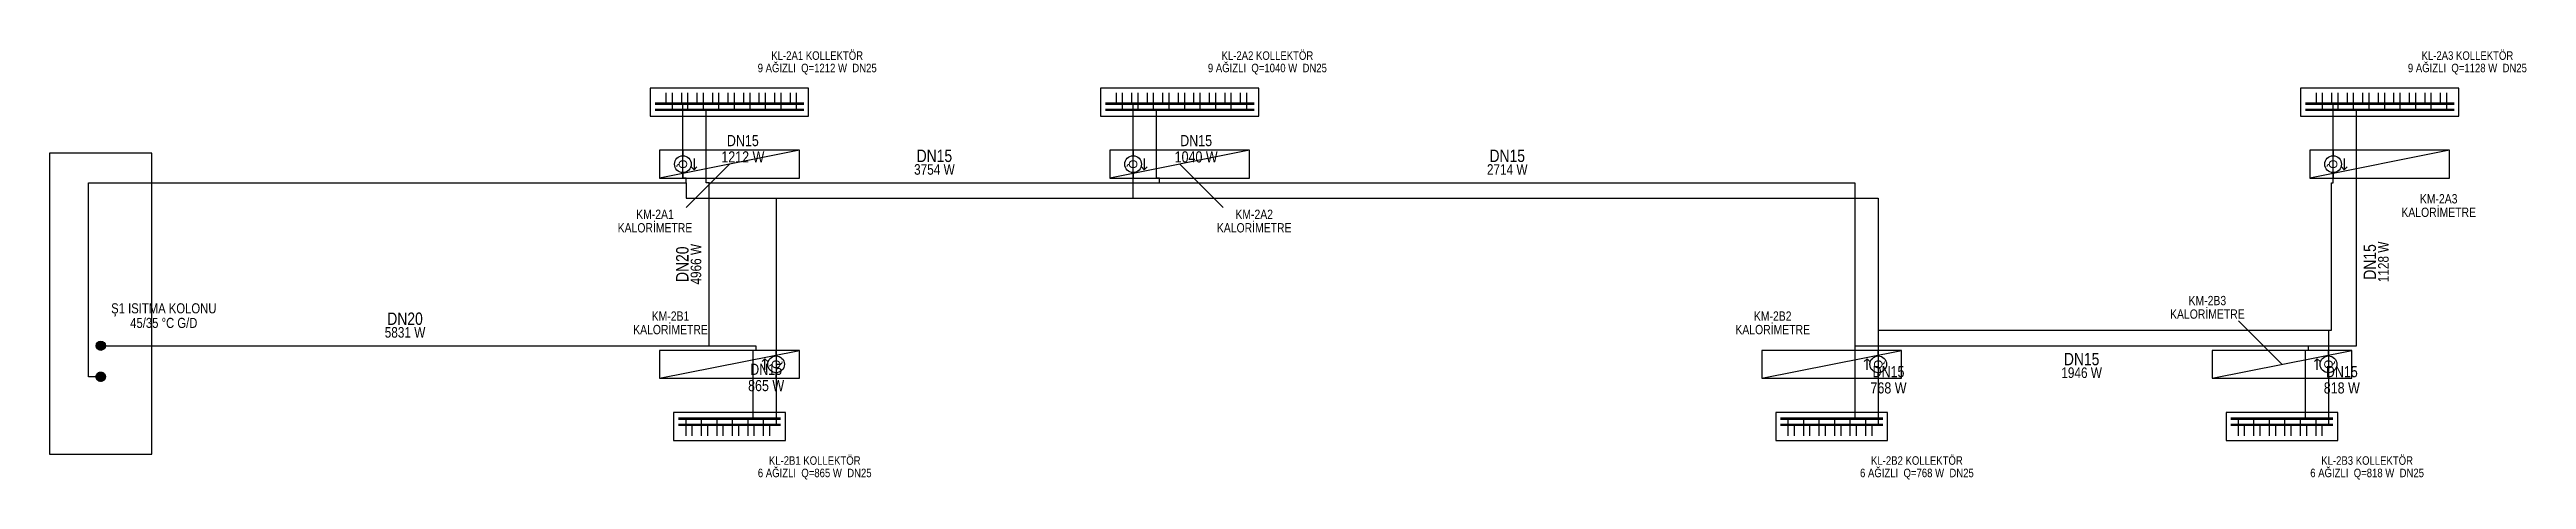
# Model space of a CAD drawing. Header units: centimetres. Extents: x 247996 to 314900, y -468471 to -440326.
# Drawn here: x 287096 to 288692, y -441956 to -441679 of the extents above; entities that cross this region are included whole.
import ezdxf
from ezdxf.enums import TextEntityAlignment as Align

# ---------------------------------------------------------------- set-up
doc = ezdxf.new("R2010")
doc.units = ezdxf.units.CM
doc.linetypes.add('ISITMA DONUS HATTI', pattern=[1.66, 1.57, -0.02, -0.07])
for name, color, linetype, lineweight in [('SCOTT-MTY-ISITMA-CAP', 41, 'CONTINUOUS', 30), ('SCOTT-MTY-ISITMA-DONUS-BORU', 30, 'ISITMA DONUS HATTI', 30), ('SCOTT-MTY-ISITMA-GIDIS-BORU', 10, 'CONTINUOUS', 30)]:
    doc.layers.add(name, color=color, linetype=linetype, lineweight=lineweight)
for name, color, linetype in [('SCOTT-MTY-KALORIMETRE', 6, 'Continuous'), ('SCOTT-MTY-KOLLETÖR', 7, 'CONTINUOUS'), ('SCOTT-MTY-SAYAC', 3, 'Continuous'), ('SCOTT-MTY-TES-SAFT', 8, 'Continuous')]:
    doc.layers.add(name, color=color, linetype=linetype)
doc.styles.add('ROTAS', font='arial.ttf')

msp = doc.modelspace()

# ---------------------------------------------------------------- texts
at = {"layer": 'SCOTT-MTY-ISITMA-CAP', "style": 'ROTAS', "width": 0.8}
for s, height, p in [('DN15', 7.2, (287542.6, -441737.8)), ('DN15', 7.2, (287834.6, -441737.8)), ('1212 W', 7.2, (287542.6, -441748.3)), ('3754 W', 6.8, (287666, -441756.4)), ('DN15', 8, (287666, -441747.6)), ('1040 W', 7.2, (287834.6, -441748.3)), ('2714 W', 6.8, (288035, -441756.4)), ('DN15', 8, (288035, -441747.6)), ('DN20', 8, (287325, -441852.6)), ('5831 W', 6.8, (287325, -441861.4)), ('DN15', 7.2, (287557.6, -441885.2)), ('DN15', 7.2, (288280.6, -441886.7)), ('1946 W', 6.8, (288405, -441887.4)), ('DN15', 8, (288405, -441878.6)), ('DN15', 7.2, (288572.6, -441886.7)), ('865 W', 7.2, (287557.6, -441895.7)), ('768 W', 7.2, (288280.6, -441897.2)), ('818 W', 7.2, (288572.6, -441897.2))]:
    msp.add_text(s, height=height, dxfattribs=at).set_placement(p, align=Align.MIDDLE_CENTER)
for s, height, p in [('DN20', 8, (287503.6, -441817.5)), ('4966 W', 6.8, (287512.4, -441817.5)), ('DN15', 8, (288590.6, -441816)), ('1128 W', 6.8, (288599.4, -441816))]:
    msp.add_text(s, height=height, rotation=90, dxfattribs=at).set_placement(p, align=Align.MIDDLE_CENTER)
at = {"layer": 'SCOTT-MTY-KALORIMETRE', "style": 'ROTAS', "width": 0.8}
for s, p in [('KM-2A3', (288635, -441775.3)), ('KALORİMETRE', (287486, -441794)), ('KM-2A1', (287486, -441785.3)), ('KALORİMETRE', (287872, -441794)), ('KM-2A2', (287872, -441785.3)), ('KALORİMETRE', (288635, -441784)), ('KM-2B3', (288486, -441840.9)), ('KM-2B1', (287496, -441850.9)), ('KM-2B2', (288206, -441850.9)), ('KALORİMETRE', (288486, -441849.6)), ('KALORİMETRE', (287496, -441859.6)), ('KALORİMETRE', (288206, -441859.6))]:
    msp.add_text(s, height=6, dxfattribs=at).set_placement(p, align=Align.MIDDLE_CENTER)
at = {"layer": 'SCOTT-MTY-KOLLETÖR', "style": 'ROTAS', "width": 0.8}
for s, p in [('9 AĞIZLI  Q=1212 W  DN25', (287590.5, -441691)), ('KL-2A1 KOLLEKTÖR', (287590.5, -441683)), ('9 AĞIZLI  Q=1040 W  DN25', (287880.5, -441691)), ('KL-2A2 KOLLEKTÖR', (287880.5, -441683)), ('9 AĞIZLI  Q=1128 W  DN25', (288653.5, -441691)), ('KL-2A3 KOLLEKTÖR', (288653.5, -441683)), ('6 AĞIZLI  Q=865 W  DN25', (287588.9, -441952)), ('KL-2B1 KOLLEKTÖR', (287588.9, -441944)), ('6 AĞIZLI  Q=768 W  DN25', (288298.9, -441952)), ('KL-2B2 KOLLEKTÖR', (288298.9, -441944)), ('6 AĞIZLI  Q=818 W  DN25', (288588.9, -441952)), ('KL-2B3 KOLLEKTÖR', (288588.9, -441944))]:
    msp.add_text(s, height=5.5, dxfattribs=at).set_placement(p, align=Align.MIDDLE_CENTER)
at = {"layer": 'SCOTT-MTY-TES-SAFT', "style": 'ROTAS', "width": 0.8}
for s, p in [('Ş1 ISITMA KOLONU', (287169.6, -441845.9)), ('45/35 °C G/D', (287169.6, -441855.3))]:
    msp.add_text(s, height=6.5, dxfattribs=at).set_placement(p, align=Align.MIDDLE_CENTER)

# ---------------------------------------------------------------- blocks, each defined once
blk = doc.blocks.new('T-KOLON-T')
blk.add_hatch(color=7).paths.add_polyline_path([(3, 0), (2.8, 1.1), (2.1, 2.1), (1.1, 2.8), (0, 3), (-1.1, 2.8), (-2.1, 2.1), (-2.8, 1.1), (-3, 0), (-2.8, -1.1), (-2.1, -2.1), (-1.1, -2.8), (0, -3), (1.1, -2.8), (2.1, -2.1), (2.8, -1.1)])
blk.add_circle((0, 0), 3)
blk = doc.blocks.new('T-DOLAP')
blk.add_line((-45, -9), (45, 9))
blk.add_lwpolyline([(-45, -9), (45, -9), (45, 9), (-45, 9)], close=True)
blk = doc.blocks.new('T-KALORIMETRE')
for p, q in [((-10, 0), (-6, 0)), ((6, 0), (10, 0))]:
    blk.add_line(p, q)
blk.add_lwpolyline([(-4, 8), (4, 8), (2, 10), (4, 8), (2, 6)])
blk.add_circle((0, 0), 6)
at = {"style": 'ROTAS'}
blk.add_text('Q', height=6, dxfattribs=at).set_placement((0, 0), align=Align.MIDDLE_CENTER)

# ---------------------------------------------------------------- linework, layer by layer
at = {"layer": 'SCOTT-MTY-ISITMA-DONUS-BORU'}
for points in [[(287493, -441707), (287493, -441714)], [(287503, -441707), (287503, -441714)], [(287513, -441707), (287513, -441714)], [(287523, -441707), (287523, -441714)], [(287533, -441707), (287533, -441714)], [(287543, -441707), (287543, -441714)], [(287553, -441707), (287553, -441714)], [(287563, -441707), (287563, -441714)], [(287573, -441707), (287573, -441714)], [(287783, -441707), (287783, -441714)], [(287793, -441707), (287793, -441714)], [(287803, -441707), (287803, -441714)], [(287813, -441707), (287813, -441714)], [(287823, -441707), (287823, -441714)], [(287833, -441707), (287833, -441714)], [(287843, -441707), (287843, -441714)], [(287853, -441707), (287853, -441714)], [(287863, -441707), (287863, -441714)], [(288556, -441707), (288556, -441714)], [(288566, -441707), (288566, -441714)], [(288576, -441707), (288576, -441714)], [(288586, -441707), (288586, -441714)], [(288596, -441707), (288596, -441714)], [(288606, -441707), (288606, -441714)], [(288616, -441707), (288616, -441714)], [(288626, -441707), (288626, -441714)], [(288636, -441707), (288636, -441714)], [(287504, -441744), (287504, -441714)], [(287794, -441744), (287794, -441714)], [(288567, -441744), (288567, -441714)], [(287504, -441762), (287504, -441744)], [(287794, -441762), (287794, -441744)], [(288567, -441762), (288567, -441744)], [(287129, -441890), (287121, -441890), (287121, -441765), (287506, -441765)], [(287506, -441765), (287506, -441762), (287504, -441762)], [(287506, -441765), (287506, -441775), (287564, -441775)], [(287794, -441775), (287794, -441762)], [(288564, -441860), (288566, -441860), (288566, -441765), (288567, -441765), (288567, -441762)], [(287564, -441775), (287564, -441873)], [(287564, -441775), (287794, -441775)], [(287794, -441775), (288274, -441775), (288274, -441860)], [(288274, -441860), (288564, -441860)], [(288274, -441860), (288274, -441873)], [(288564, -441860), (288564, -441873)], [(287564, -441873), (287564, -441891)], [(288274, -441873), (288274, -441891)], [(288564, -441873), (288564, -441891)], [(287564, -441891), (287564, -441921)], [(288274, -441891), (288274, -441921)], [(288564, -441891), (288564, -441921)], [(287510, -441928), (287510, -441921)], [(287520, -441928), (287520, -441921)], [(287530, -441928), (287530, -441921)], [(287540, -441928), (287540, -441921)], [(287550, -441928), (287550, -441921)], [(287560, -441928), (287560, -441921)], [(288220, -441928), (288220, -441921)], [(288230, -441928), (288230, -441921)], [(288240, -441928), (288240, -441921)], [(288250, -441928), (288250, -441921)], [(288260, -441928), (288260, -441921)], [(288270, -441928), (288270, -441921)], [(288510, -441928), (288510, -441921)], [(288520, -441928), (288520, -441921)], [(288530, -441928), (288530, -441921)], [(288540, -441928), (288540, -441921)], [(288550, -441928), (288550, -441921)], [(288560, -441928), (288560, -441921)]]:
    msp.add_lwpolyline(points, dxfattribs=at)
at = {"layer": 'SCOTT-MTY-ISITMA-DONUS-BORU', "const_width": 1.6}
for points in [[(287582, -441714), (287486, -441714)], [(287872, -441714), (287776, -441714)], [(288645, -441714), (288549, -441714)], [(287501, -441921), (287567, -441921)], [(288211, -441921), (288277, -441921)], [(288501, -441921), (288567, -441921)]]:
    msp.add_lwpolyline(points, dxfattribs=at)
at = {"layer": 'SCOTT-MTY-ISITMA-GIDIS-BORU'}
for points in [[(287497, -441707), (287497, -441718)], [(287507, -441707), (287507, -441718)], [(287517, -441707), (287517, -441718)], [(287527, -441707), (287527, -441718)], [(287537, -441707), (287537, -441718)], [(287547, -441707), (287547, -441718)], [(287557, -441707), (287557, -441718)], [(287567, -441707), (287567, -441718)], [(287577, -441707), (287577, -441718)], [(287787, -441707), (287787, -441718)], [(287797, -441707), (287797, -441718)], [(287807, -441707), (287807, -441718)], [(287817, -441707), (287817, -441718)], [(287827, -441707), (287827, -441718)], [(287837, -441707), (287837, -441718)], [(287847, -441707), (287847, -441718)], [(287857, -441707), (287857, -441718)], [(287867, -441707), (287867, -441718)], [(288560, -441707), (288560, -441718)], [(288570, -441707), (288570, -441718)], [(288580, -441707), (288580, -441718)], [(288590, -441707), (288590, -441718)], [(288600, -441707), (288600, -441718)], [(288610, -441707), (288610, -441718)], [(288620, -441707), (288620, -441718)], [(288630, -441707), (288630, -441718)], [(288640, -441707), (288640, -441718)], [(287519, -441744), (287519, -441718)], [(287809, -441744), (287809, -441718)], [(288582, -441744), (288582, -441718)], [(287519, -441762), (287519, -441744)], [(287809, -441762), (287809, -441744)], [(288582, -441762), (288582, -441744)], [(287521, -441765), (287519, -441765), (287519, -441762)], [(287521, -441870), (287521, -441765)], [(287521, -441765), (287811, -441765)], [(287811, -441765), (287811, -441762), (287809, -441762)], [(287811, -441765), (288259, -441765), (288259, -441870)], [(288551, -441870), (288582, -441870), (288582, -441762)], [(287129, -441870), (287521, -441870)], [(287521, -441870), (287551, -441870), (287551, -441873), (287549, -441873)], [(288259, -441870), (288551, -441870)], [(288259, -441870), (288259, -441873)], [(288551, -441870), (288551, -441873), (288549, -441873)], [(287549, -441873), (287549, -441891)], [(288259, -441873), (288259, -441891)], [(288549, -441873), (288549, -441891)], [(287549, -441891), (287549, -441917)], [(288259, -441891), (288259, -441917)], [(288549, -441891), (288549, -441917)], [(287506, -441928), (287506, -441917)], [(287516, -441928), (287516, -441917)], [(287526, -441928), (287526, -441917)], [(287536, -441928), (287536, -441917)], [(287546, -441928), (287546, -441917)], [(287556, -441928), (287556, -441917)], [(288216, -441928), (288216, -441917)], [(288226, -441928), (288226, -441917)], [(288236, -441928), (288236, -441917)], [(288246, -441928), (288246, -441917)], [(288256, -441928), (288256, -441917)], [(288266, -441928), (288266, -441917)], [(288506, -441928), (288506, -441917)], [(288516, -441928), (288516, -441917)], [(288526, -441928), (288526, -441917)], [(288536, -441928), (288536, -441917)], [(288546, -441928), (288546, -441917)], [(288556, -441928), (288556, -441917)]]:
    msp.add_lwpolyline(points, dxfattribs=at)
at = {"layer": 'SCOTT-MTY-ISITMA-GIDIS-BORU', "const_width": 1.6}
for points in [[(287582, -441718), (287486, -441718)], [(287872, -441718), (287776, -441718)], [(288645, -441718), (288549, -441718)], [(287501, -441917), (287567, -441917)], [(288211, -441917), (288277, -441917)], [(288501, -441917), (288567, -441917)]]:
    msp.add_lwpolyline(points, dxfattribs=at)
at = {"layer": 'SCOTT-MTY-KALORIMETRE'}
for p, q in [((287534, -441753), (287506, -441781)), ((287824, -441753), (287852, -441781)), ((288534, -441882), (288506, -441854))]:
    msp.add_line(p, q, dxfattribs=at)
at = {"layer": 'SCOTT-MTY-KOLLETÖR'}
for points in [[(287585, -441704), (287483, -441704), (287483, -441722), (287585, -441722)], [(287875, -441704), (287773, -441704), (287773, -441722), (287875, -441722)], [(288648, -441704), (288546, -441704), (288546, -441722), (288648, -441722)], [(287498, -441931), (287570, -441931), (287570, -441913), (287498, -441913)], [(288208, -441931), (288280, -441931), (288280, -441913), (288208, -441913)], [(288498, -441931), (288570, -441931), (288570, -441913), (288498, -441913)]]:
    msp.add_lwpolyline(points, close=True, dxfattribs=at)
at = {"layer": 'SCOTT-MTY-TES-SAFT'}
msp.add_lwpolyline([(287096, -441940), (287162, -441940), (287162, -441746), (287096, -441746)], close=True, dxfattribs=at)

# ---------------------------------------------------------------- block references
at = {"layer": 'SCOTT-MTY-ISITMA-DONUS-BORU'}
msp.add_blockref('T-KOLON-T', (287129, -441890), dxfattribs=at)
at = {"layer": 'SCOTT-MTY-ISITMA-GIDIS-BORU'}
msp.add_blockref('T-KOLON-T', (287129, -441870), dxfattribs=at)
at = {"layer": 'SCOTT-MTY-KALORIMETRE', "xscale": 0.9, "yscale": 0.9}
for p, rotation in [((287504, -441753), 270), ((287794, -441753), 270), ((288567, -441753), 270), ((287564, -441882), 90), ((288274, -441882), 90), ((288564, -441882), 90)]:
    msp.add_blockref('T-KALORIMETRE', p, dxfattribs=dict(at, rotation=rotation))
at = {"layer": 'SCOTT-MTY-SAYAC', "rotation": 180}
for p in [(287534, -441753), (287824, -441753), (288597, -441753)]:
    msp.add_blockref('T-DOLAP', p, dxfattribs=at)
at = {"layer": 'SCOTT-MTY-SAYAC'}
for p in [(287534, -441882), (288244, -441882), (288534, -441882)]:
    msp.add_blockref('T-DOLAP', p, dxfattribs=at)

msp.set_redraw_order([(e.dxf.handle, doc.entitydb.next_handle()) for e in msp.query("TEXT MTEXT ATTDEF DIMENSION ARC_DIMENSION")])  # texts and dimensions are drawn at this point

doc.saveas('drawing.dxf')
